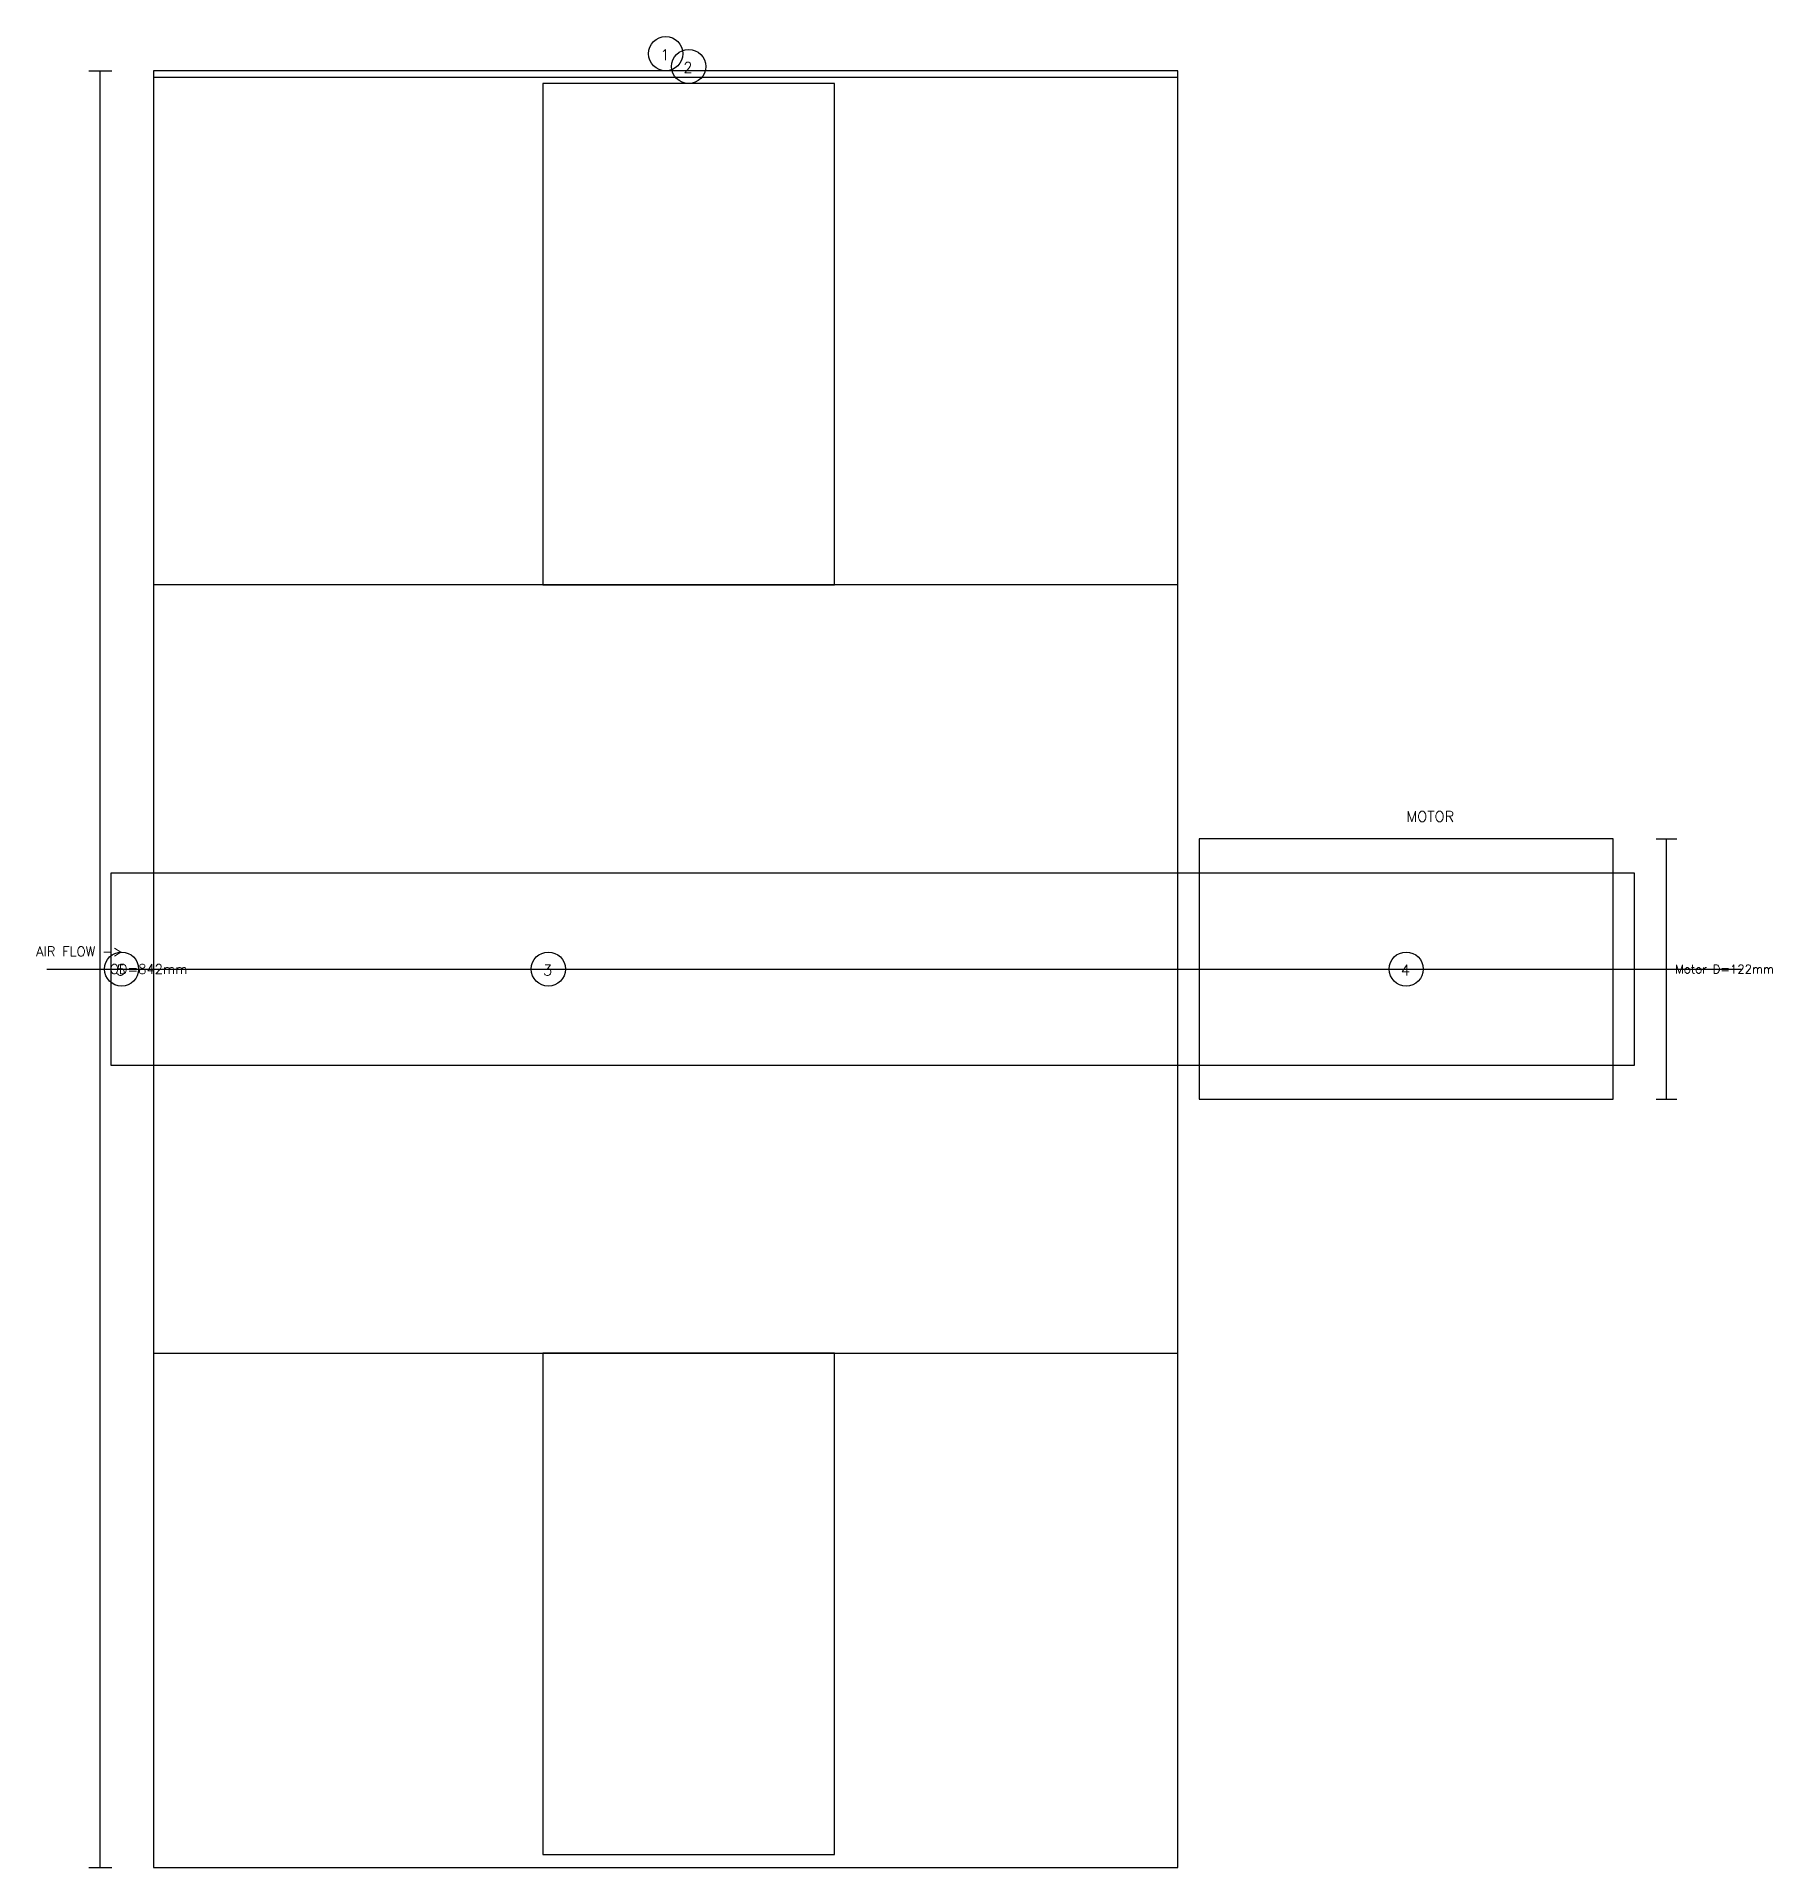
# Model space of a CAD drawing. Extents: x -55 to 759, y -680 to 437.
# Drawn here: x -55 to 759, y -421 to 437 of the extents above; entities that cross this region are included whole.
import ezdxf

# ---------------------------------------------------------------- set-up
doc = ezdxf.new("R2010")
doc.units = 0
for name, color, linetype in [('ANNOTATION', 3, 'Continuous'), ('BLADES', 5, 'Continuous'), ('CASING', 8, 'Continuous'), ('CENTERLINE', 1, 'Continuous'), ('DIMENSIONS', 7, 'Continuous'), ('HUB', 9, 'Continuous'), ('TIP_CLEARANCE', 2, 'Continuous')]:
    doc.layers.add(name, color=color, linetype=linetype)
doc.styles.get("Standard").update_dxf_attribs({"font": 'simplex.shx'})

msp = doc.modelspace()

# ---------------------------------------------------------------- texts
at = {"layer": 'ANNOTATION'}
for s, height, p in [('1', 5, (237.5, 426)), ('2', 5, (248.25, 420)), ('MOTOR', 5, (587, 69)), ('AIR FLOW ->', 4.5, (-55, 6)), ('5', 5, (-17.5, -3)), ('3', 5, (182.5, -3)), ('4', 5, (584.5, -3))]:
    msp.add_text(s, height=height, dxfattribs=at).set_placement(p)
at = {"layer": 'DIMENSIONS'}
for s, height, p in [('OD=842mm', 4.5, (-20.5, -2.25)), ('Motor D=122mm', 4, (713, -2))]:
    msp.add_text(s, height=height, dxfattribs=at).set_placement(p)

# ---------------------------------------------------------------- linework, layer by layer
at = {"layer": 'ANNOTATION'}
msp.add_line((-50, 0), (-10, 0), dxfattribs=at)
for centre in [(240, 429), (250.75, 423), (-15, 0), (185, 0), (587, 0)]:
    msp.add_circle(centre, 8, dxfattribs=at)
at = {"layer": 'BLADES'}
for points in [[(182.4, 180), (319.1, 180), (319.1, 415), (182.4, 415)], [(182.4, -415), (319.1, -415), (319.1, -180), (182.4, -180)]]:
    msp.add_lwpolyline(points, close=True, dxfattribs=at)
at = {"layer": 'CASING'}
msp.add_lwpolyline([(0, -421), (480, -421), (480, 421), (0, 421)], close=True, dxfattribs=at)
at = {"layer": 'CENTERLINE'}
msp.add_line((-30, 0), (744, 0), dxfattribs=at)
msp.add_lwpolyline([(-20, -45), (694, -45), (694, 45), (-20, 45)], close=True, dxfattribs=at)
at = {"layer": 'DIMENSIONS'}
for p, q in [((-30.4, 421), (-19.6, 421)), ((-25, -421), (-25, 421)), ((704.2, 61), (713.8, 61)), ((709, -61), (709, 61)), ((704.2, -61), (713.8, -61)), ((-30.4, -421), (-19.6, -421))]:
    msp.add_line(p, q, dxfattribs=at)
at = {"layer": 'HUB'}
msp.add_line((480, -421), (480, 421), dxfattribs=at)
for points in [[(0, -180), (480, -180), (480, 180), (0, 180)], [(490, -61), (684, -61), (684, 61), (490, 61)]]:
    msp.add_lwpolyline(points, close=True, dxfattribs=at)
at = {"layer": 'TIP_CLEARANCE'}
msp.add_line((0, 418), (480, 418), dxfattribs=at)

msp.set_redraw_order([(e.dxf.handle, doc.entitydb.next_handle()) for e in msp.query("TEXT MTEXT ATTDEF DIMENSION ARC_DIMENSION")])  # texts and dimensions are drawn at this point

doc.saveas('drawing.dxf')
